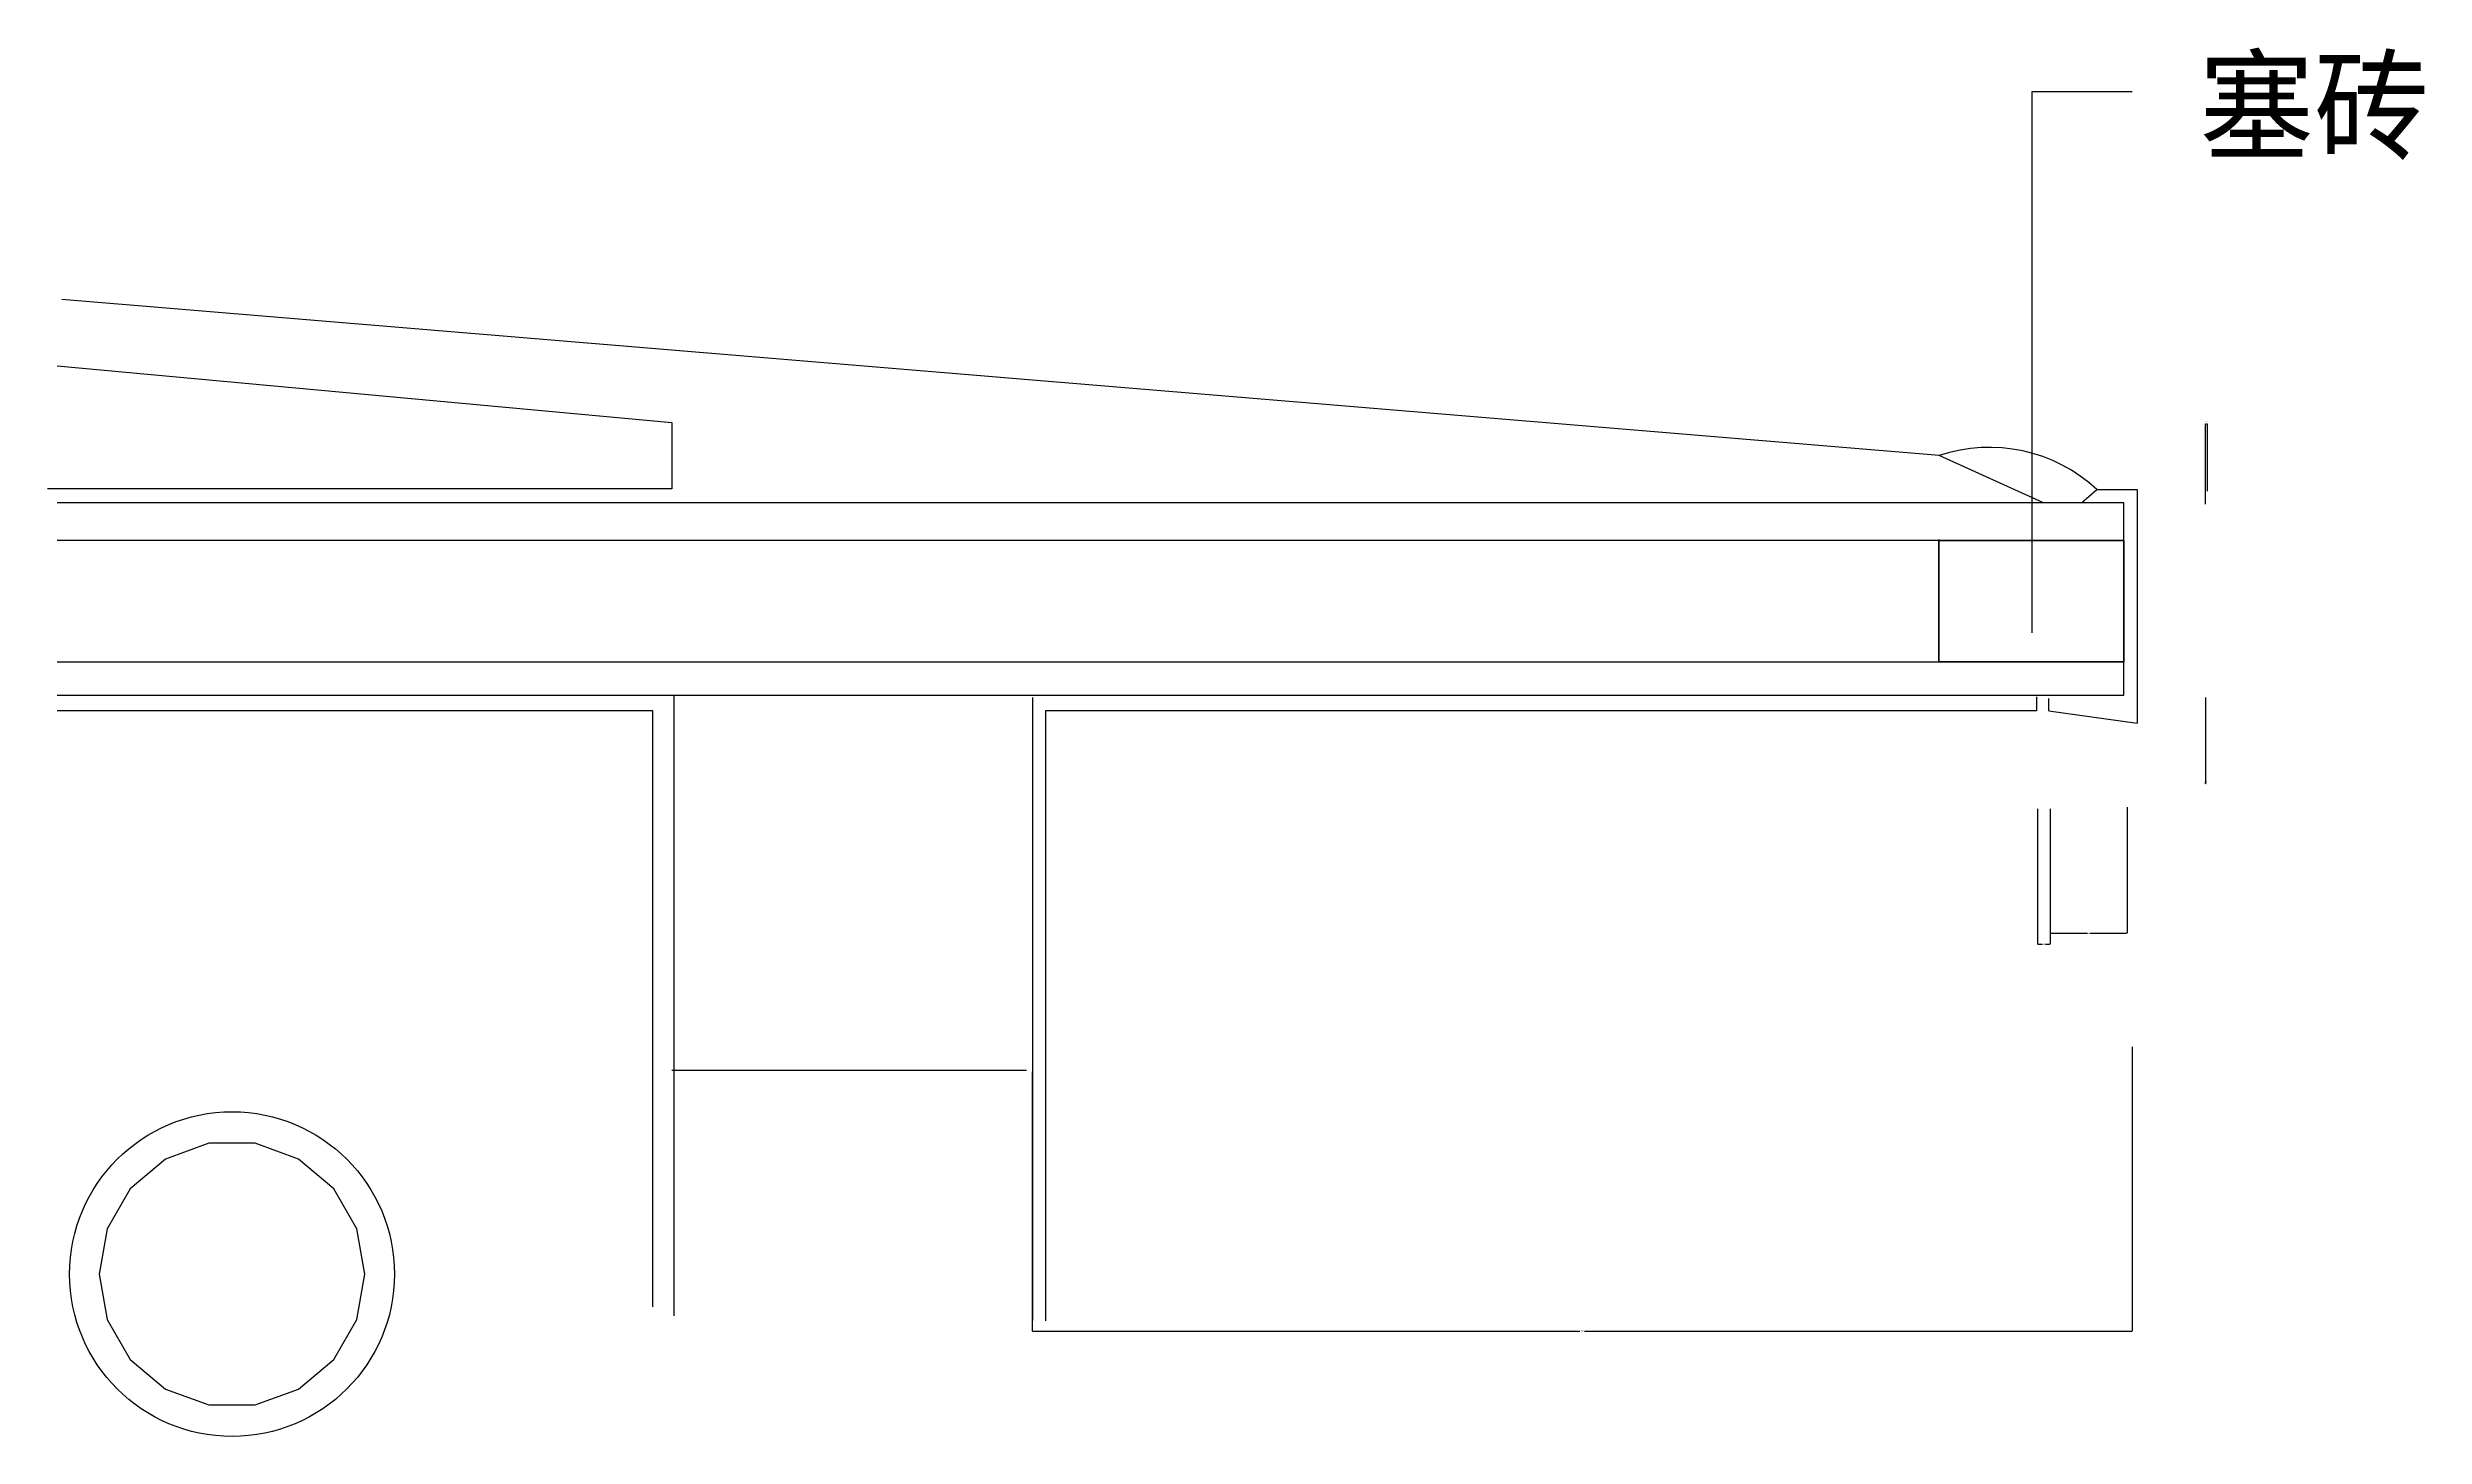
# Model space of a CAD drawing. Header units: metres. Extents: x 18478 to 20088, y 9229 to 10170.
import ezdxf

# ---------------------------------------------------------------- set-up
doc = ezdxf.new("R2010")
doc.units = ezdxf.units.M
doc.layers.add('PUB_DIM', color=3, linetype='Continuous')
doc.layers.add('PUB_TEXT', color=7, linetype='Continuous')
doc.dimstyles.get("Standard").update_dxf_attribs({"dimtxt": 2.5, "dimasz": 2.5, "dimexe": 1.25, "dimexo": 0.625, "dimtad": 1, "dimcen": 2.5, "dimazin": 3, "dimtfac": 1, "dimtmove": 0, "dimatfit": 3})

# ---------------------------------------------------------------- blocks, each defined once
blk = doc.blocks.new('*D1')
for p, q in [((19889.99, 9493.14), (19889.99, 9300.43)), ((19145.03, 9476.21), (19145.03, 9300.43)), ((19145.28, 9300.43), (19516.01, 9300.43)), ((19519.01, 9300.43), (19889.74, 9300.43))]:
    blk.add_line(p, q)
at = {"layer": 'Defpoints'}
for p in [(19889.99, 9493.14), (19145.03, 9476.21), (19145.03, 9300.43)]:
    blk.add_point(p, dxfattribs=at)
at = {"layer": 'PUB_DIM', "insert": (19517.51, 9300.43), "char_height": 1, "attachment_point": 5}
blk.add_mtext('750', dxfattribs=at)
blk = doc.blocks.new('*D2')
for p, q in [((19939.65, 9860.79), (19939.65, 9915.22)), ((19939.9, 9915.22), (19940.63, 9915.22)), ((19940.88, 9869.45), (19940.88, 9915.22))]:
    blk.add_line(p, q)
at = {"layer": 'Defpoints'}
for p in [(19939.65, 9915.22), (19940.88, 9869.45), (19939.65, 9860.79)]:
    blk.add_point(p, dxfattribs=at)
at = {"layer": 'PUB_DIM', "insert": (19940.265, 9916.345), "char_height": 1, "attachment_point": 5}
blk.add_mtext('15', dxfattribs=at)
blk = doc.blocks.new('*D3')
for p, q in [((19939.65, 9729.67), (19939.65, 9671.53)), ((19939.65, 9711.11), (19939.65, 9671.53)), ((19939.4, 9671.53), (19939.15, 9671.53)), ((19939.65, 9671.53), (19939.65, 9671.53)), ((19939.9, 9671.53), (19940.15, 9671.53))]:
    blk.add_line(p, q)
at = {"layer": 'Defpoints'}
for p in [(19939.65, 9729.67), (19939.65, 9711.11), (19939.65, 9671.53)]:
    blk.add_point(p, dxfattribs=at)
at = {"layer": 'PUB_DIM', "insert": (19939.65, 9672.655), "char_height": 1, "attachment_point": 5}
blk.add_mtext('30', dxfattribs=at)
blk = doc.blocks.new('*D4')
for p, q in [((19825.82, 9654.21), (19825.82, 9562.61)), ((19834.48, 9654.21), (19834.48, 9562.61)), ((19826.07, 9562.61), (19829.15, 9562.61)), ((19831.15, 9562.61), (19834.23, 9562.61))]:
    blk.add_line(p, q)
at = {"layer": 'Defpoints'}
for p in [(19825.82, 9654.21), (19834.48, 9654.21), (19825.82, 9562.61)]:
    blk.add_point(p, dxfattribs=at)
at = {"layer": 'PUB_DIM', "insert": (19830.15, 9562.61), "char_height": 1, "attachment_point": 5}
blk.add_mtext('10', dxfattribs=at)
blk = doc.blocks.new('*D5')
for p, q in [((19834.48, 9654.21), (19834.48, 9569.99)), ((19886.44, 9655.44), (19886.44, 9569.99)), ((19834.73, 9569.99), (19859.46, 9569.99)), ((19861.46, 9569.99), (19886.19, 9569.99))]:
    blk.add_line(p, q)
at = {"layer": 'Defpoints'}
for p in [(19834.48, 9654.21), (19886.44, 9655.44), (19834.48, 9569.99)]:
    blk.add_point(p, dxfattribs=at)
at = {"layer": 'PUB_DIM', "insert": (19860.46, 9569.99), "char_height": 1, "attachment_point": 5}
blk.add_mtext('60', dxfattribs=at)

msp = doc.modelspace()

# ---------------------------------------------------------------- linework, layer by layer
for p, q in [((19759.34, 9893.64), (18487.91, 9999.36)), ((18484.71, 9954.51), (18901.04, 9916.07)), ((18901.04, 9916.07), (18901.04, 9871.22)), ((19829.8, 9861.6), (19759.34, 9893.64)), ((18901.04, 9871.22), (18478.3, 9871.22)), ((19855.58, 9861.6), (19866.09, 9870.6)), ((19866.09, 9870.6), (19893.4, 9870.6)), ((19893.4, 9870.6), (19893.4, 9712.26)), ((18902.35, 9731.23), (18902.35, 9477.16)), ((19825.12, 9730.09), (19825.12, 9720.65)), ((19833.52, 9720.65), (19833.52, 9729.04)), ((18888.23, 9720.64), (18484.71, 9720.64)), ((18888.23, 9316.98), (18888.23, 9720.64)), ((19825.12, 9720.65), (19154.05, 9720.65)), ((19154.05, 9720.65), (19154.05, 9307.37)), ((19833.52, 9720.65), (19893.4, 9712.26)), ((18901.04, 9477.16), (19141.24, 9477.16)), ((18902.35, 9477.16), (18902.35, 9310.84))]:
    msp.add_line(p, q)
for points in [[(19884.24, 9861.6), (18484.71, 9861.6)], [(19884.24, 9731.21), (19884.24, 9861.6)], [(19884.24, 9836.18), (18484.71, 9836.18)], [(19758.91, 9836.74), (19758.91, 9753.81)], [(18484.71, 9753.81), (19884.24, 9753.81)], [(18484.71, 9731.21), (19884.24, 9731.21)], [(18902.35, 9731.23), (18902.35, 9310.84)], [(19145.23, 9729.82), (19145.23, 9307.65)]]:
    msp.add_lwpolyline(points)
msp.add_lwpolyline([(19758.91, 9753.81), (19758.91, 9836.18), (19884.24, 9836.18), (19884.24, 9753.81)], close=True)
msp.add_arc((19793.4, 9792.64), 106.59, 47.01, 108.64)
at = {"layer": 'PUB_DIM'}
for points in [[(19822.27, 9773.53), (19822.27, 10140.29), (19889.99, 10140.29)], [(18693.23, 9339.05), (18687.8, 9369.83), (18672.18, 9396.9), (18648.23, 9416.99), (18618.86, 9427.68), (18587.6, 9427.68), (18558.23, 9416.99), (18534.29, 9396.9), (18518.66, 9369.83), (18513.23, 9339.05), (18518.66, 9308.27), (18534.29, 9281.2), (18558.23, 9261.11), (18587.6, 9250.42), (18618.86, 9250.42), (18648.23, 9261.11), (18672.18, 9281.2), (18687.8, 9308.27), (18693.23, 9339.05)]]:
    msp.add_lwpolyline(points, dxfattribs=at)
msp.add_circle((18603.23, 9339.05), 110, dxfattribs=at)

# ---------------------------------------------------------------- texts
at = {"layer": 'PUB_TEXT'}
msp.add_text('塞砖', height=60, dxfattribs=at).set_placement((19935.14, 10100.8))

# ---------------------------------------------------------------- dimensions: what is measured, and where the dimension line sits
at = {"layer": 'PUB_DIM'}
for base, p1, p2, text, picture, middle in [((19939.65, 9915.22), (19939.65, 9860.79), (19940.88, 9869.45), '15', '*D2', (19940.265, 9916.345)), ((19939.65, 9671.53), (19939.65, 9711.11), (19939.65, 9729.67), '30', '*D3', (19939.65, 9672.655)), ((19825.82, 9562.61), (19825.82, 9654.21), (19834.48, 9654.21), '10', '*D4', (19830.15, 9562.61)), ((19834.48, 9569.99), (19834.48, 9654.21), (19886.44, 9655.44), '60', '*D5', (19860.46, 9569.99)), ((19145.03, 9300.43), (19145.03, 9476.21), (19889.99, 9493.14), '750', '*D1', (19517.51, 9300.43))]:
    dim = msp.add_linear_dim(base=base, p1=p1, p2=p2, text=text, dimstyle='Standard', dxfattribs=at)
    dim.commit()
    dim.dimension.update_dxf_attribs({"geometry": picture, "text_midpoint": middle})

doc.saveas('drawing.dxf')
